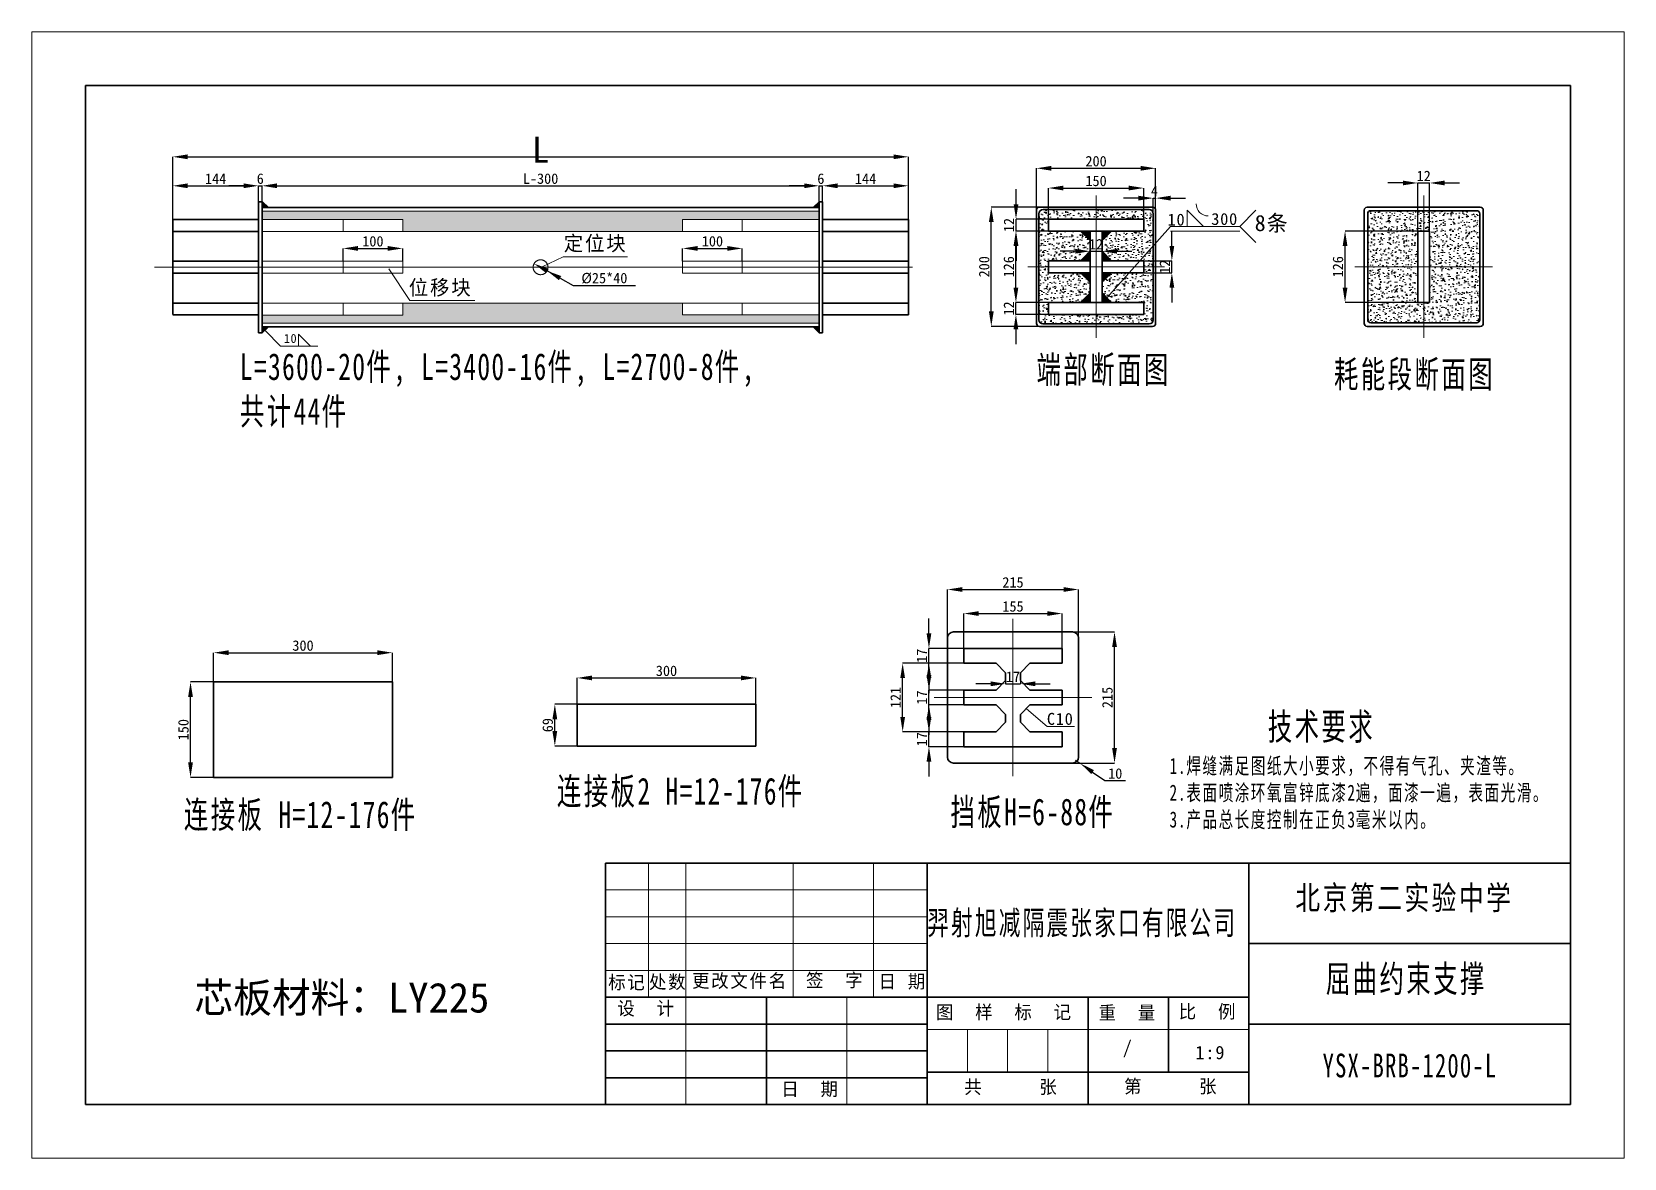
# Model space of a CAD drawing. Header units: metres. Extents: x -1336 to 1336, y -945 to 945.
import ezdxf

# ---------------------------------------------------------------- set-up
doc = ezdxf.new("R2010")
doc.units = ezdxf.units.M
doc.linetypes.add('点画线', pattern=[162, 108, 18, 18, 18, 0])
doc.linetypes.add('虚线', pattern=[18, 9, 9, 0])
for name, color, linetype, lineweight in [('中心线层', 1, '点画线', 18), ('剖面线层', 4, 'Continuous', 18), ('尺寸线层', 3, 'Continuous', 18), ('粗实线层', 7, 'Continuous', 35), ('细实线层', 7, 'Continuous', 18), ('虚线层', 6, '虚线', 18)]:
    doc.layers.add(name, color=color, linetype=linetype, lineweight=lineweight)
doc.dimstyles.new('CUSTOM_DIMSTYLE', dxfattribs={"dimscale": 5, "dimtxt": 3.5, "dimasz": 5, "dimexe": 1.25, "dimexo": 0, "dimtad": 1, "dimcen": 2.5, "dimclrd": 3, "dimadec": 3, "dimazin": 3, "dimtfac": 1, "dimtmove": 0, "dimatfit": 3})

msp = doc.modelspace()

# ---------------------------------------------------------------- texts
at = {"layer": '尺寸线层', "attachment_point": 1}
for s, insert, char_height in [('{\\W0.7;\\T1.1;       技术要求 \\P\\H0.6x;1.焊缝满足图纸大小要求，不得有气孔、夹渣等。\\P2.表面喷涂环氧富锌底漆2遍，面漆一遍，表面光滑。\\P3.产品总长度控制在正负3毫米以内。\\P\\H1.66667x;\\W1;\\T1; }', (573.285, -198.143), 45), ('芯板材料：LY225', (-1063.602, -650.684), 50)]:
    msp.add_mtext(s, dxfattribs=dict(at, insert=insert, char_height=char_height))

# ---------------------------------------------------------------- blocks, each defined once
blk = doc.blocks.new('图框')
at = {"layer": '粗实线层'}
for p, q in [((90, 1800), (90, 90)), ((2583, 1800), (90, 1800)), ((2583, 90), (2583, 1800)), ((90, 90), (2583, 90))]:
    blk.add_line(p, q, dxfattribs=at)
at = {"layer": '细实线层'}
for p, q in [((0, 1890), (0, 0)), ((2673, 1890), (0, 1890)), ((2673, 0), (2673, 1890)), ((0, 0), (2673, 0))]:
    blk.add_line(p, q, dxfattribs=at)
blk = doc.blocks.new('_CLOSEDFILLED')
at = {"color": 0, "linetype": 'BYBLOCK'}
blk.add_solid([(-1, 0.16), (0, 0), (-1, -0.16)], dxfattribs=at)
blk = doc.blocks.new('*D1')
for p, q in [((0, 85), (0, 185.325)), ((1235, 80), (1235, 185.325))]:
    blk.add_line(p, q)
at = {"color": 3}
blk.add_line((25, 185.325), (1210, 185.325), dxfattribs=at)
at = {"layer": 'Defpoints'}
for p in [(0, 185.325), (0, 85), (1235, 80)]:
    blk.add_point(p, dxfattribs=at)
at = {"layer": '尺寸线层', "color": 3, "xscale": 25, "yscale": 25, "rotation": 180}
blk.add_blockref('_CLOSEDFILLED', (0, 185.325), dxfattribs=at)
at = {"layer": '尺寸线层', "color": 3, "xscale": 25, "yscale": 25}
blk.add_blockref('_CLOSEDFILLED', (1235, 185.325), dxfattribs=at)
at = {"layer": '尺寸线层', "insert": (617.5, 197.2), "char_height": 17.5, "attachment_point": 5}
blk.add_mtext('{\\H2.5x;L}', dxfattribs=at)
blk = doc.blocks.new('*D2')
for p, q in [((150, 110), (150, 136.694)), ((1085, 100), (1085, 136.694))]:
    blk.add_line(p, q)
at = {"color": 3}
blk.add_line((175, 136.694), (1060, 136.694), dxfattribs=at)
at = {"layer": 'Defpoints'}
for p in [(150, 136.694), (150, 110), (1085, 100)]:
    blk.add_point(p, dxfattribs=at)
at = {"layer": '尺寸线层', "color": 3, "xscale": 25, "yscale": 25, "rotation": 180}
blk.add_blockref('_CLOSEDFILLED', (150, 136.694), dxfattribs=at)
at = {"layer": '尺寸线层', "color": 3, "xscale": 25, "yscale": 25}
blk.add_blockref('_CLOSEDFILLED', (1085, 136.694), dxfattribs=at)
at = {"layer": '尺寸线层', "insert": (617.5, 148.569), "char_height": 17.5, "attachment_point": 5}
blk.add_mtext('L-300', dxfattribs=at)
blk = doc.blocks.new('*D3')
for p, q in [((1091, 110), (1091, 136.694)), ((1235, 80), (1235, 136.694))]:
    blk.add_line(p, q)
at = {"color": 3}
blk.add_line((1116, 136.694), (1210, 136.694), dxfattribs=at)
at = {"layer": 'Defpoints'}
for p in [(1091, 136.694), (1091, 110), (1235, 80)]:
    blk.add_point(p, dxfattribs=at)
at = {"layer": '尺寸线层', "color": 3, "xscale": 25, "yscale": 25, "rotation": 180}
blk.add_blockref('_CLOSEDFILLED', (1091, 136.694), dxfattribs=at)
at = {"layer": '尺寸线层', "color": 3, "xscale": 25, "yscale": 25}
blk.add_blockref('_CLOSEDFILLED', (1235, 136.694), dxfattribs=at)
at = {"layer": '尺寸线层', "insert": (1163, 148.569), "char_height": 17.5, "attachment_point": 5}
blk.add_mtext('144', dxfattribs=at)
blk = doc.blocks.new('*D4')
for p, q in [((286, 10), (286, 31.597)), ((386, 10), (386, 31.597))]:
    blk.add_line(p, q)
at = {"color": 3}
blk.add_line((311, 31.597), (361, 31.597), dxfattribs=at)
at = {"layer": 'Defpoints'}
for p in [(286, 31.597), (286, 10), (386, 10)]:
    blk.add_point(p, dxfattribs=at)
at = {"layer": '尺寸线层', "color": 3, "xscale": 25, "yscale": 25, "rotation": 180}
blk.add_blockref('_CLOSEDFILLED', (286, 31.597), dxfattribs=at)
at = {"layer": '尺寸线层', "color": 3, "xscale": 25, "yscale": 25}
blk.add_blockref('_CLOSEDFILLED', (386, 31.597), dxfattribs=at)
at = {"layer": '尺寸线层', "insert": (336, 43.472), "char_height": 17.5, "attachment_point": 5}
blk.add_mtext('100', dxfattribs=at)
blk = doc.blocks.new('*D5')
for p, q in [((856, 10), (856, 31.597)), ((956, 10), (956, 31.597))]:
    blk.add_line(p, q)
at = {"color": 3}
blk.add_line((881, 31.597), (931, 31.597), dxfattribs=at)
at = {"layer": 'Defpoints'}
for p in [(856, 31.597), (856, 10), (956, 10)]:
    blk.add_point(p, dxfattribs=at)
at = {"layer": '尺寸线层', "color": 3, "xscale": 25, "yscale": 25, "rotation": 180}
blk.add_blockref('_CLOSEDFILLED', (856, 31.597), dxfattribs=at)
at = {"layer": '尺寸线层', "color": 3, "xscale": 25, "yscale": 25}
blk.add_blockref('_CLOSEDFILLED', (956, 31.597), dxfattribs=at)
at = {"layer": '尺寸线层', "insert": (906, 43.472), "char_height": 17.5, "attachment_point": 5}
blk.add_mtext('100', dxfattribs=at)
blk = doc.blocks.new('*D6')
at = {"color": 3}
for p, q in [((119, 136.694), (94, 136.694)), ((144, 136.694), (150, 136.694)), ((175, 136.694), (200, 136.694))]:
    blk.add_line(p, q, dxfattribs=at)
for p, q in [((144, 110), (144, 136.694)), ((150, 110.194), (150, 136.694))]:
    blk.add_line(p, q)
at = {"layer": 'Defpoints'}
for p in [(144, 136.694), (144, 110), (150, 110.194)]:
    blk.add_point(p, dxfattribs=at)
at = {"layer": '尺寸线层', "color": 3, "xscale": 25, "yscale": 25}
blk.add_blockref('_CLOSEDFILLED', (144, 136.694), dxfattribs=at)
at = {"layer": '尺寸线层', "color": 3, "xscale": 25, "yscale": 25, "rotation": 180}
blk.add_blockref('_CLOSEDFILLED', (150, 136.694), dxfattribs=at)
at = {"layer": '尺寸线层', "insert": (147, 148.569), "char_height": 17.5, "attachment_point": 5}
blk.add_mtext('6', dxfattribs=at)
blk = doc.blocks.new('*D7')
at = {"color": 3}
for p, q in [((1060, 136.694), (1035, 136.694)), ((1085, 136.694), (1091, 136.694)), ((1116, 136.694), (1141, 136.694))]:
    blk.add_line(p, q, dxfattribs=at)
for p, q in [((1085, 110), (1085, 136.694)), ((1091, 110), (1091, 136.694))]:
    blk.add_line(p, q)
at = {"layer": 'Defpoints'}
for p in [(1085, 136.694), (1085, 110), (1091, 110)]:
    blk.add_point(p, dxfattribs=at)
at = {"layer": '尺寸线层', "color": 3, "xscale": 25, "yscale": 25}
blk.add_blockref('_CLOSEDFILLED', (1085, 136.694), dxfattribs=at)
at = {"layer": '尺寸线层', "color": 3, "xscale": 25, "yscale": 25, "rotation": 180}
blk.add_blockref('_CLOSEDFILLED', (1091, 136.694), dxfattribs=at)
at = {"layer": '尺寸线层', "insert": (1088, 148.569), "char_height": 17.5, "attachment_point": 5}
blk.add_mtext('6', dxfattribs=at)
blk = doc.blocks.new('*D8')
for p, q in [((0, 80), (0, 136.694)), ((144, 85), (144, 136.694))]:
    blk.add_line(p, q)
at = {"color": 3}
blk.add_line((25, 136.694), (119, 136.694), dxfattribs=at)
at = {"layer": 'Defpoints'}
for p in [(0, 136.694), (144, 85), (0, 80)]:
    blk.add_point(p, dxfattribs=at)
at = {"layer": '尺寸线层', "color": 3, "xscale": 25, "yscale": 25, "rotation": 180}
blk.add_blockref('_CLOSEDFILLED', (0, 136.694), dxfattribs=at)
at = {"layer": '尺寸线层', "color": 3, "xscale": 25, "yscale": 25}
blk.add_blockref('_CLOSEDFILLED', (144, 136.694), dxfattribs=at)
at = {"layer": '尺寸线层', "insert": (72, 148.569), "char_height": 17.5, "attachment_point": 5}
blk.add_mtext('144', dxfattribs=at)
blk = doc.blocks.new('*X14')
at = {"layer": '尺寸线层', "color": 0, "linetype": 'Continuous', "lineweight": -2}
for p, q in [((0, 0), (26.021, -26.762)), ((26.021, -26.762), (88.502, -26.762))]:
    blk.add_line(p, q, dxfattribs=at)
at = {"layer": '尺寸线层', "color": 0, "linetype": 'Continuous'}
for p, q in [((56.086, -26.762), (56.086, -6.561)), ((76.286, -26.762), (56.086, -6.561)), ((56.086, -26.762), (83.086, -26.762))]:
    blk.add_line(p, q, dxfattribs=at)
at = {"layer": '尺寸线层', "color": 0, "insert": (31.502, -6.057), "char_height": 15, "attachment_point": 1}
blk.add_mtext('{\\T1.1;10}', dxfattribs=at)
blk = doc.blocks.new('*X15')
at = {"layer": '尺寸线层', "color": 0, "linetype": 'Continuous'}
blk.add_line((0, 0), (35.285, -52.806), dxfattribs=at)
at = {"layer": '尺寸线层', "color": 0}
for p, q in [((35.285, -52.806), (37.5, -52.806)), ((37.5, -52.806), (144.053, -52.806)), ((37.5, -52.806), (37.5, -52.806))]:
    blk.add_line(p, q, dxfattribs=at)
at = {"layer": '尺寸线层', "color": 0, "insert": (33.209, -18.669), "char_height": 25, "attachment_point": 1}
blk.add_mtext('{\\T1.1;位移块}', dxfattribs=at)
blk = doc.blocks.new('*X16')
at = {"layer": '尺寸线层', "color": 0, "linetype": 'Continuous'}
blk.add_line((0, 0), (35.285, 17.069), dxfattribs=at)
at = {"layer": '尺寸线层', "color": 0}
for p, q in [((35.285, 17.069), (37.5, 17.069)), ((37.5, 17.069), (143.349, 17.069)), ((37.5, 17.069), (37.5, 17.069))]:
    blk.add_line(p, q, dxfattribs=at)
at = {"layer": '尺寸线层', "color": 0, "insert": (36.379, 52.176), "char_height": 25, "attachment_point": 1}
blk.add_mtext('{\\T1.1;定位块}', dxfattribs=at)
blk = doc.blocks.new('*D10')
at = {"color": 3}
for p, q in [((71, 115.166), (46, 115.166)), ((96, 115.166), (100, 115.166)), ((125, 115.166), (150, 115.166))]:
    blk.add_line(p, q, dxfattribs=at)
for p, q in [((96, -61.806), (96, 115.166)), ((100, -61.806), (100, 115.166))]:
    blk.add_line(p, q)
at = {"layer": 'Defpoints'}
for p in [(96, 115.166), (96, -61.806), (100, -61.806)]:
    blk.add_point(p, dxfattribs=at)
at = {"layer": '尺寸线层', "color": 3, "xscale": 25, "yscale": 25}
blk.add_blockref('_CLOSEDFILLED', (96, 115.166), dxfattribs=at)
at = {"layer": '尺寸线层', "color": 3, "xscale": 25, "yscale": 25, "rotation": 180}
blk.add_blockref('_CLOSEDFILLED', (100, 115.166), dxfattribs=at)
at = {"layer": '尺寸线层', "insert": (98, 127.041), "char_height": 17.5, "attachment_point": 5}
blk.add_mtext('4', dxfattribs=at)
blk = doc.blocks.new('*D11')
for p, q in [((-80, 80), (-80, 132.115)), ((80, 80), (80, 132.115))]:
    blk.add_line(p, q)
at = {"color": 3}
blk.add_line((-55, 132.115), (55, 132.115), dxfattribs=at)
at = {"layer": 'Defpoints'}
for p in [(-80, 132.115), (-80, 80), (80, 80)]:
    blk.add_point(p, dxfattribs=at)
at = {"layer": '尺寸线层', "color": 3, "xscale": 25, "yscale": 25, "rotation": 180}
blk.add_blockref('_CLOSEDFILLED', (-80, 132.115), dxfattribs=at)
at = {"layer": '尺寸线层', "color": 3, "xscale": 25, "yscale": 25}
blk.add_blockref('_CLOSEDFILLED', (80, 132.115), dxfattribs=at)
at = {"layer": '尺寸线层', "insert": (0, 143.99), "char_height": 17.5, "attachment_point": 5}
blk.add_mtext('150', dxfattribs=at)
blk = doc.blocks.new('*D12')
at = {"color": 3}
for p, q in [((-134.372, 105), (-134.372, 130)), ((-134.372, 60), (-134.372, 80)), ((-134.372, 35), (-134.372, 10))]:
    blk.add_line(p, q, dxfattribs=at)
for p, q in [((-80, 80), (-134.372, 80)), ((-80, 60), (-134.372, 60))]:
    blk.add_line(p, q)
at = {"layer": 'Defpoints'}
for p in [(-134.372, 60), (-80, 80), (-80, 60)]:
    blk.add_point(p, dxfattribs=at)
at = {"layer": '尺寸线层', "color": 3, "xscale": 25, "yscale": 25}
for p, rotation in [((-134.372, 80), 270), ((-134.372, 60), 90)]:
    blk.add_blockref('_CLOSEDFILLED', p, dxfattribs=dict(at, rotation=rotation))
at = {"layer": '尺寸线层', "insert": (-146.247, 70), "char_height": 17.5, "attachment_point": 5, "rotation": 90}
blk.add_mtext('12', dxfattribs=at)
blk = doc.blocks.new('*D13')
for p, q in [((-80, 60), (-134.544, 60)), ((-80, -60), (-134.544, -60))]:
    blk.add_line(p, q)
at = {"color": 3}
blk.add_line((-134.544, -35), (-134.544, 35), dxfattribs=at)
at = {"layer": 'Defpoints'}
for p in [(-80, 60), (-134.544, -60), (-80, -60)]:
    blk.add_point(p, dxfattribs=at)
at = {"layer": '尺寸线层', "color": 3, "xscale": 25, "yscale": 25}
for p, rotation in [((-134.544, 60), 90), ((-134.544, -60), 270)]:
    blk.add_blockref('_CLOSEDFILLED', p, dxfattribs=dict(at, rotation=rotation))
at = {"layer": '尺寸线层', "insert": (-146.419, 0), "char_height": 17.5, "attachment_point": 5, "rotation": 90}
blk.add_mtext('126', dxfattribs=at)
blk = doc.blocks.new('*D14')
at = {"color": 3}
for p, q in [((-134.572, -35), (-134.572, -10)), ((-134.572, -80), (-134.572, -60)), ((-134.572, -105), (-134.572, -130))]:
    blk.add_line(p, q, dxfattribs=at)
for p, q in [((-80, -60), (-134.572, -60)), ((-80, -80), (-134.572, -80))]:
    blk.add_line(p, q)
at = {"layer": 'Defpoints'}
for p in [(-134.572, -80), (-80, -60), (-80, -80)]:
    blk.add_point(p, dxfattribs=at)
at = {"layer": '尺寸线层', "color": 3, "xscale": 25, "yscale": 25}
for p, rotation in [((-134.572, -60), 270), ((-134.572, -80), 90)]:
    blk.add_blockref('_CLOSEDFILLED', p, dxfattribs=dict(at, rotation=rotation))
at = {"layer": '尺寸线层', "insert": (-146.447, -70), "char_height": 17.5, "attachment_point": 5, "rotation": 90}
blk.add_mtext('12', dxfattribs=at)
blk = doc.blocks.new('*D15')
at = {"color": 3}
for p, q in [((127.248, 35), (127.248, 60)), ((127.248, -10), (127.248, 10)), ((127.248, -35), (127.248, -60))]:
    blk.add_line(p, q, dxfattribs=at)
for p, q in [((80, 10), (127.248, 10)), ((80, -10), (127.248, -10))]:
    blk.add_line(p, q)
at = {"layer": 'Defpoints'}
for p in [(80, 10), (80, -10), (127.248, -10)]:
    blk.add_point(p, dxfattribs=at)
at = {"layer": '尺寸线层', "color": 3, "xscale": 25, "yscale": 25}
for p, rotation in [((127.248, 10), 270), ((127.248, -10), 90)]:
    blk.add_blockref('_CLOSEDFILLED', p, dxfattribs=dict(at, rotation=rotation))
at = {"layer": '尺寸线层', "insert": (115.373, 0), "char_height": 17.5, "attachment_point": 5, "rotation": 90}
blk.add_mtext('12', dxfattribs=at)
blk = doc.blocks.new('*D16')
for p, q in [((-95, 100), (-175.882, 100)), ((-95, -100), (-175.882, -100))]:
    blk.add_line(p, q)
at = {"color": 3}
blk.add_line((-175.882, -75), (-175.882, 75), dxfattribs=at)
at = {"layer": 'Defpoints'}
for p in [(-95, 100), (-175.882, -100), (-95, -100)]:
    blk.add_point(p, dxfattribs=at)
at = {"layer": '尺寸线层', "color": 3, "xscale": 25, "yscale": 25}
for p, rotation in [((-175.882, 100), 90), ((-175.882, -100), 270)]:
    blk.add_blockref('_CLOSEDFILLED', p, dxfattribs=dict(at, rotation=rotation))
at = {"layer": '尺寸线层', "insert": (-187.757, 0), "char_height": 17.5, "attachment_point": 5, "rotation": 90}
blk.add_mtext('200', dxfattribs=at)
blk = doc.blocks.new('*D17')
for p, q in [((-100, 95), (-100, 165.26)), ((100, 95), (100, 165.26))]:
    blk.add_line(p, q)
at = {"color": 3}
blk.add_line((-75, 165.26), (75, 165.26), dxfattribs=at)
at = {"layer": 'Defpoints'}
for p in [(-100, 165.26), (-100, 95), (100, 95)]:
    blk.add_point(p, dxfattribs=at)
at = {"layer": '尺寸线层', "color": 3, "xscale": 25, "yscale": 25, "rotation": 180}
blk.add_blockref('_CLOSEDFILLED', (-100, 165.26), dxfattribs=at)
at = {"layer": '尺寸线层', "color": 3, "xscale": 25, "yscale": 25}
blk.add_blockref('_CLOSEDFILLED', (100, 165.26), dxfattribs=at)
at = {"layer": '尺寸线层', "insert": (0, 177.135), "char_height": 17.5, "attachment_point": 5}
blk.add_mtext('200', dxfattribs=at)
blk = doc.blocks.new('*D18')
for p, q in [((-10, 34.061), (-10, 26.033)), ((10, 33.717), (10, 26.033))]:
    blk.add_line(p, q)
at = {"color": 3}
for p, q in [((-35, 26.033), (-60, 26.033)), ((-10, 26.033), (10, 26.033)), ((35, 26.033), (60, 26.033))]:
    blk.add_line(p, q, dxfattribs=at)
at = {"layer": 'Defpoints'}
for p in [(-10, 34.061), (10, 33.717), (-10, 26.033)]:
    blk.add_point(p, dxfattribs=at)
at = {"layer": '尺寸线层', "color": 3, "xscale": 25, "yscale": 25}
for p, rotation in [((-10, 26.033), 360), ((10, 26.033), 540)]:
    blk.add_blockref('_CLOSEDFILLED', p, dxfattribs=dict(at, rotation=rotation))
at = {"layer": '尺寸线层', "insert": (0, 37.908), "char_height": 17.5, "attachment_point": 5}
blk.add_mtext('12', dxfattribs=at)
blk = doc.blocks.new('*X27')
at = {"layer": '尺寸线层', "color": 0, "linetype": 'Continuous'}
for p, q in [((135.122, 119.778), (135.122, 146.778)), ((162.122, 119.778), (135.122, 146.778)), ((223.465, 119.778), (250.465, 146.778)), ((135.122, 119.778), (162.122, 119.778)), ((223.465, 119.778), (250.465, 92.778))]:
    blk.add_line(p, q, dxfattribs=at)
at = {"layer": '尺寸线层', "color": 0, "linetype": 'Continuous', "lineweight": -2}
for p, q in [((0, 0), (106.772, 119.778)), ((106.772, 119.778), (223.465, 119.778))]:
    blk.add_line(p, q, dxfattribs=at)
at = {"layer": '尺寸线层', "color": 0, "linetype": '虚线'}
blk.add_line((106.772, 111.678), (223.465, 111.678), dxfattribs=at)
at = {"layer": '尺寸线层', "color": 0, "linetype": 'Continuous'}
blk.add_arc((170.222, 157.578), 20.25, 180, 270, dxfattribs=at)
at = {"layer": '尺寸线层', "color": 0, "attachment_point": 1}
for s, insert, char_height in [('{\\T1.1;300}', (175.399, 142.176), 20), ('{\\T1.1;8条}', (248.327, 138.869), 27)]:
    blk.add_mtext(s, dxfattribs=dict(at, insert=insert, char_height=char_height))
blk = doc.blocks.new('*D19')
at = {"color": 3}
for p, q in [((-35, 140.611), (-60, 140.611)), ((-10, 140.611), (10, 140.611)), ((35, 140.611), (60, 140.611))]:
    blk.add_line(p, q, dxfattribs=at)
for p, q in [((-10, 60), (-10, 140.611)), ((10, 60), (10, 140.611))]:
    blk.add_line(p, q)
at = {"layer": 'Defpoints'}
for p in [(-10, 140.611), (-10, 60), (10, 60)]:
    blk.add_point(p, dxfattribs=at)
at = {"layer": '尺寸线层', "color": 3, "xscale": 25, "yscale": 25}
blk.add_blockref('_CLOSEDFILLED', (-10, 140.611), dxfattribs=at)
at = {"layer": '尺寸线层', "color": 3, "xscale": 25, "yscale": 25, "rotation": 180}
blk.add_blockref('_CLOSEDFILLED', (10, 140.611), dxfattribs=at)
at = {"layer": '尺寸线层', "insert": (0, 152.486), "char_height": 17.5, "attachment_point": 5}
blk.add_mtext('12', dxfattribs=at)
blk = doc.blocks.new('*D20')
for p, q in [((-10, 60), (-132.028, 60)), ((-10, -60), (-132.028, -60))]:
    blk.add_line(p, q)
at = {"color": 3}
blk.add_line((-132.028, -35), (-132.028, 35), dxfattribs=at)
at = {"layer": 'Defpoints'}
for p in [(-10, 60), (-132.028, -60), (-10, -60)]:
    blk.add_point(p, dxfattribs=at)
at = {"layer": '尺寸线层', "color": 3, "xscale": 25, "yscale": 25}
for p, rotation in [((-132.028, 60), 90), ((-132.028, -60), 270)]:
    blk.add_blockref('_CLOSEDFILLED', p, dxfattribs=dict(at, rotation=rotation))
at = {"layer": '尺寸线层', "insert": (-143.903, 0), "char_height": 17.5, "attachment_point": 5, "rotation": 90}
blk.add_mtext('126', dxfattribs=at)
blk = doc.blocks.new('*D21')
for p, q in [((0, 70), (0, 114.214)), ((300, 70), (300, 114.214))]:
    blk.add_line(p, q)
at = {"color": 3}
blk.add_line((25, 114.214), (275, 114.214), dxfattribs=at)
at = {"layer": 'Defpoints'}
for p in [(0, 114.214), (0, 70), (300, 70)]:
    blk.add_point(p, dxfattribs=at)
at = {"layer": '尺寸线层', "color": 3, "xscale": 25, "yscale": 25, "rotation": 180}
blk.add_blockref('_CLOSEDFILLED', (0, 114.214), dxfattribs=at)
at = {"layer": '尺寸线层', "color": 3, "xscale": 25, "yscale": 25}
blk.add_blockref('_CLOSEDFILLED', (300, 114.214), dxfattribs=at)
at = {"layer": '尺寸线层', "insert": (150, 126.089), "char_height": 17.5, "attachment_point": 5}
blk.add_mtext('300', dxfattribs=at)
blk = doc.blocks.new('*D22')
for p, q in [((0, 70), (-37.439, 70)), ((0, 0), (-37.439, 0))]:
    blk.add_line(p, q)
at = {"color": 3}
blk.add_line((-37.439, 25), (-37.439, 45), dxfattribs=at)
at = {"layer": 'Defpoints'}
for p in [(0, 70), (-37.439, 0), (0, 0)]:
    blk.add_point(p, dxfattribs=at)
at = {"layer": '尺寸线层', "color": 3, "xscale": 25, "yscale": 25}
for p, rotation in [((-37.439, 70), 90), ((-37.439, 0), 270)]:
    blk.add_blockref('_CLOSEDFILLED', p, dxfattribs=dict(at, rotation=rotation))
at = {"layer": '尺寸线层', "insert": (-49.314, 35), "char_height": 17.5, "attachment_point": 5, "rotation": 90}
blk.add_mtext('69', dxfattribs=at)
blk = doc.blocks.new('*D23')
for p, q in [((100, 110), (170.427, 110)), ((100, -110), (170.427, -110))]:
    blk.add_line(p, q)
at = {"color": 3}
blk.add_line((170.427, -85), (170.427, 85), dxfattribs=at)
at = {"layer": 'Defpoints'}
for p in [(100, 110), (100, -110), (170.427, -110)]:
    blk.add_point(p, dxfattribs=at)
at = {"layer": '尺寸线层', "color": 3, "xscale": 25, "yscale": 25}
for p, rotation in [((170.427, 110), 90), ((170.427, -110), 270)]:
    blk.add_blockref('_CLOSEDFILLED', p, dxfattribs=dict(at, rotation=rotation))
at = {"layer": '尺寸线层', "insert": (158.552, 0), "char_height": 17.5, "attachment_point": 5, "rotation": 90}
blk.add_mtext('215', dxfattribs=at)
blk = doc.blocks.new('*D25')
for p, q in [((-110, 100), (-110, 181.239)), ((110, 100), (110, 181.239))]:
    blk.add_line(p, q)
at = {"color": 3}
blk.add_line((-85, 181.239), (85, 181.239), dxfattribs=at)
at = {"layer": 'Defpoints'}
for p in [(-110, 181.239), (-110, 100), (110, 100)]:
    blk.add_point(p, dxfattribs=at)
at = {"layer": '尺寸线层', "color": 3, "xscale": 25, "yscale": 25, "rotation": 180}
blk.add_blockref('_CLOSEDFILLED', (-110, 181.239), dxfattribs=at)
at = {"layer": '尺寸线层', "color": 3, "xscale": 25, "yscale": 25}
blk.add_blockref('_CLOSEDFILLED', (110, 181.239), dxfattribs=at)
at = {"layer": '尺寸线层', "insert": (0, 193.114), "char_height": 17.5, "attachment_point": 5}
blk.add_mtext('215', dxfattribs=at)
blk = doc.blocks.new('*D26')
for p, q in [((-82.5, 82.5), (-82.5, 140.91)), ((82.5, 82.5), (82.5, 140.91))]:
    blk.add_line(p, q)
at = {"color": 3}
blk.add_line((-57.5, 140.91), (57.5, 140.91), dxfattribs=at)
at = {"layer": 'Defpoints'}
for p in [(-82.5, 140.91), (-82.5, 82.5), (82.5, 82.5)]:
    blk.add_point(p, dxfattribs=at)
at = {"layer": '尺寸线层', "color": 3, "xscale": 25, "yscale": 25, "rotation": 180}
blk.add_blockref('_CLOSEDFILLED', (-82.5, 140.91), dxfattribs=at)
at = {"layer": '尺寸线层', "color": 3, "xscale": 25, "yscale": 25}
blk.add_blockref('_CLOSEDFILLED', (82.5, 140.91), dxfattribs=at)
at = {"layer": '尺寸线层', "insert": (0, 152.785), "char_height": 17.5, "attachment_point": 5}
blk.add_mtext('155', dxfattribs=at)
blk = doc.blocks.new('*D27')
at = {"color": 3}
for p, q in [((-141.086, 107.5), (-141.086, 132.5)), ((-141.086, 57.5), (-141.086, 82.5)), ((-141.086, 32.5), (-141.086, 7.5))]:
    blk.add_line(p, q, dxfattribs=at)
for p, q in [((-82.5, 82.5), (-141.086, 82.5)), ((-82.5, 57.5), (-141.086, 57.5))]:
    blk.add_line(p, q)
at = {"layer": 'Defpoints'}
for p in [(-82.5, 82.5), (-141.086, 57.5), (-82.5, 57.5)]:
    blk.add_point(p, dxfattribs=at)
at = {"layer": '尺寸线层', "color": 3, "xscale": 25, "yscale": 25}
for p, rotation in [((-141.086, 82.5), 270), ((-141.086, 57.5), 90)]:
    blk.add_blockref('_CLOSEDFILLED', p, dxfattribs=dict(at, rotation=rotation))
at = {"layer": '尺寸线层', "insert": (-152.961, 70), "char_height": 17.5, "attachment_point": 5, "rotation": 90}
blk.add_mtext('17', dxfattribs=at)
blk = doc.blocks.new('*D28')
at = {"color": 3}
for p, q in [((-141.086, -32.5), (-141.086, -7.5)), ((-141.086, -82.5), (-141.086, -57.5)), ((-141.086, -107.5), (-141.086, -132.5))]:
    blk.add_line(p, q, dxfattribs=at)
for p, q in [((-82.5, -57.5), (-141.086, -57.5)), ((-82.5, -82.5), (-141.086, -82.5))]:
    blk.add_line(p, q)
at = {"layer": 'Defpoints'}
for p in [(-82.5, -57.5), (-141.086, -82.5), (-82.5, -82.5)]:
    blk.add_point(p, dxfattribs=at)
at = {"layer": '尺寸线层', "color": 3, "xscale": 25, "yscale": 25}
for p, rotation in [((-141.086, -57.5), 270), ((-141.086, -82.5), 90)]:
    blk.add_blockref('_CLOSEDFILLED', p, dxfattribs=dict(at, rotation=rotation))
at = {"layer": '尺寸线层', "insert": (-152.961, -70), "char_height": 17.5, "attachment_point": 5, "rotation": 90}
blk.add_mtext('17', dxfattribs=at)
blk = doc.blocks.new('*D29')
for p, q in [((-12.5, 35), (-12.5, 23.007)), ((12.5, 34.398), (12.5, 23.007))]:
    blk.add_line(p, q)
at = {"color": 3}
for p, q in [((-37.5, 23.007), (-62.5, 23.007)), ((-12.5, 23.007), (12.5, 23.007)), ((37.5, 23.007), (62.5, 23.007))]:
    blk.add_line(p, q, dxfattribs=at)
at = {"layer": 'Defpoints'}
for p in [(-12.5, 35), (12.5, 34.398), (-12.5, 23.007)]:
    blk.add_point(p, dxfattribs=at)
at = {"layer": '尺寸线层', "color": 3, "xscale": 25, "yscale": 25}
blk.add_blockref('_CLOSEDFILLED', (-12.5, 23.007), dxfattribs=at)
at = {"layer": '尺寸线层', "color": 3, "xscale": 25, "yscale": 25, "rotation": 180}
blk.add_blockref('_CLOSEDFILLED', (12.5, 23.007), dxfattribs=at)
at = {"layer": '尺寸线层', "insert": (0, 34.882), "char_height": 17.5, "attachment_point": 5}
blk.add_mtext('17', dxfattribs=at)
blk = doc.blocks.new('*D30')
at = {"color": 3}
for p, q in [((-141.086, 37.5), (-141.086, 62.5)), ((-141.086, -12.5), (-141.086, 12.5)), ((-141.086, -37.5), (-141.086, -62.5))]:
    blk.add_line(p, q, dxfattribs=at)
for p, q in [((-82.586, 12.5), (-141.086, 12.5)), ((-82.586, -12.5), (-141.086, -12.5))]:
    blk.add_line(p, q)
at = {"layer": 'Defpoints'}
for p in [(-82.586, 12.5), (-141.086, -12.5), (-82.586, -12.5)]:
    blk.add_point(p, dxfattribs=at)
at = {"layer": '尺寸线层', "color": 3, "xscale": 25, "yscale": 25}
for p, rotation in [((-141.086, 12.5), 270), ((-141.086, -12.5), 90)]:
    blk.add_blockref('_CLOSEDFILLED', p, dxfattribs=dict(at, rotation=rotation))
at = {"layer": '尺寸线层', "insert": (-152.961, 0), "char_height": 17.5, "attachment_point": 5, "rotation": 90}
blk.add_mtext('17', dxfattribs=at)
blk = doc.blocks.new('*D31')
for p, q in [((-82.5, 57.5), (-185.223, 57.5)), ((-82.5, -57.5), (-185.223, -57.5))]:
    blk.add_line(p, q)
at = {"color": 3}
blk.add_line((-185.223, -32.5), (-185.223, 32.5), dxfattribs=at)
at = {"layer": 'Defpoints'}
for p in [(-82.5, 57.5), (-185.223, -57.5), (-82.5, -57.5)]:
    blk.add_point(p, dxfattribs=at)
at = {"layer": '尺寸线层', "color": 3, "xscale": 25, "yscale": 25}
for p, rotation in [((-185.223, 57.5), 90), ((-185.223, -57.5), 270)]:
    blk.add_blockref('_CLOSEDFILLED', p, dxfattribs=dict(at, rotation=rotation))
at = {"layer": '尺寸线层', "insert": (-197.098, 0), "char_height": 17.5, "attachment_point": 5, "rotation": 90}
blk.add_mtext('121', dxfattribs=at)
blk = doc.blocks.new('标题')
at = {"layer": '粗实线层'}
for p, q in [((-1620, 405), (-1620, 0)), ((0, 405), (-1620, 405)), ((-1080, 405), (-1080, 0)), ((-540, 405), (-540, 0)), ((0, 0), (0, 405)), ((0, 270), (-540, 270)), ((-1620, 180), (-540, 180)), ((-1350, 180), (-1350, 0)), ((-810, 180), (-810, 0)), ((-675, 180), (-675, 54)), ((-1620, 135), (-1080, 135)), ((0, 135), (-540, 135)), ((-1620, 90), (-1080, 90)), ((-1080, 54), (-540, 54)), ((-1620, 45), (-1080, 45)), ((-1620, 0), (0, 0))]:
    blk.add_line(p, q, dxfattribs=at)
at = {"layer": '细实线层'}
for p, q in [((-1548, 405), (-1548, 180)), ((-1485, 405), (-1485, 0)), ((-1305, 405), (-1305, 180)), ((-1170, 405), (-1170, 180)), ((-1620, 360), (-1080, 360)), ((-1620, 315), (-1080, 315)), ((-1620, 270), (-1080, 270)), ((-1620, 225), (-1080, 225)), ((-1215, 180), (-1215, 0)), ((-1080, 126), (-540, 126)), ((-1012.5, 126), (-1012.5, 54)), ((-945, 126), (-945, 54)), ((-877.5, 126), (-877.5, 54))]:
    blk.add_line(p, q, dxfattribs=at)
at = {"layer": '尺寸线层', "attachment_point": 1}
for s, insert, char_height in [('\\W0.80;\\T1.1;北京第二实验中学', (-462, 367.002), 40), ('{\\W0.7;\\T1.1;羿射旭减隔震张家口有限公司}', (-1080, 325), 40), ('{\\T1.1;标记}', (-1615.492, 216.278), 22.5), ('{\\T1.1;处数}', (-1547.008, 216.934), 22.5), ('{\\T1.1;更改文件名}', (-1474.714, 218.902), 22.5), ('{\\T1.1;签  字}', (-1283.426, 219.886), 22.5), ('{\\T1.1;日 期}', (-1161.522, 217.809), 22.5), ('{\\W0.7;\\T1.1;屈曲约束支撑}', (-410.828, 233.5), 45), ('{\\T1.1;设  计}', (-1600.066, 172.59), 22.5), ('{\\T1.1;图  样  标  记}', (-1065.309, 166.286), 22.5), ('{\\T1.1;重  量}', (-792.198, 165.302), 22.5), ('{\\T1.1;比  例}', (-657.69, 167.27), 22.5), ('{\\T1.1;/}', (-751.606, 107.159), 22.5), ('{\\T1.1;1:9}', (-629.877, 98.475), 22.5), ('\\W0.7;\\T1.1;YSX-BRB-1200-L', (-416.267, 85.424), 40), ('{\\T1.1;日  期}', (-1324.817, 37.262), 22.5), ('{\\T1.1;共}', (-1017.841, 40.778), 22.5), ('{\\T1.1;张}', (-891.841, 40.778), 22.5), ('{\\T1.1;第}', (-749.481, 41.762), 22.5), ('{\\T1.1;张}', (-623.481, 41.762), 22.5)]:
    blk.add_mtext(s, dxfattribs=dict(at, insert=insert, char_height=char_height))
blk = doc.blocks.new('*D32')
for p, q in [((0, 160), (0, 209.145)), ((300, 160), (300, 209.145))]:
    blk.add_line(p, q)
at = {"color": 3}
blk.add_line((25, 209.145), (275, 209.145), dxfattribs=at)
at = {"layer": 'Defpoints'}
for p in [(0, 209.145), (0, 160), (300, 160)]:
    blk.add_point(p, dxfattribs=at)
at = {"layer": '尺寸线层', "color": 3, "xscale": 25, "yscale": 25, "rotation": 180}
blk.add_blockref('_CLOSEDFILLED', (0, 209.145), dxfattribs=at)
at = {"layer": '尺寸线层', "color": 3, "xscale": 25, "yscale": 25}
blk.add_blockref('_CLOSEDFILLED', (300, 209.145), dxfattribs=at)
at = {"layer": '尺寸线层', "insert": (150, 221.02), "char_height": 17.5, "attachment_point": 5}
blk.add_mtext('300', dxfattribs=at)
blk = doc.blocks.new('*D33')
for p, q in [((0, 160), (-38.863, 160)), ((0, 0), (-38.863, 0))]:
    blk.add_line(p, q)
at = {"color": 3}
blk.add_line((-38.863, 25), (-38.863, 135), dxfattribs=at)
at = {"layer": 'Defpoints'}
for p in [(0, 160), (-38.863, 0), (0, 0)]:
    blk.add_point(p, dxfattribs=at)
at = {"layer": '尺寸线层', "color": 3, "xscale": 25, "yscale": 25}
for p, rotation in [((-38.863, 160), 90), ((-38.863, 0), 270)]:
    blk.add_blockref('_CLOSEDFILLED', p, dxfattribs=dict(at, rotation=rotation))
at = {"layer": '尺寸线层', "insert": (-50.738, 80), "char_height": 17.5, "attachment_point": 5, "rotation": 90}
blk.add_mtext('150', dxfattribs=at)
blk = doc.blocks.new('主视图')
h = blk.add_hatch()
h.set_pattern_fill('SOLID', color=256)
h.paths.add_polyline_path([(150, 100), (150, 110), (150, 110), (150, 110.194), (150, 110.194), (160.5, 100), (160.5, 100), (150, 100)])
h = blk.add_hatch()
h.set_pattern_fill('SOLID', color=256)
h.paths.add_polyline_path([(1075, 100), (1085, 110), (1085, 110), (1085, 100), (1085, 100), (1075, 100)])
h = blk.add_hatch()
h.set_pattern_fill('SOLID', color=256)
h.paths.add_polyline_path([(150, -110), (150, -100), (150, -100), (160.5, -100), (160.5, -100), (150, -110.194), (150, -110.194), (150, -110)])
h = blk.add_hatch()
h.set_pattern_fill('SOLID', color=256)
h.paths.add_polyline_path([(1085, -110), (1075, -100), (1075, -100), (1085, -100), (1085, -100), (1085, -110)])
at = {"layer": '剖面线层'}
h = blk.add_hatch(dxfattribs=at)
h.set_pattern_fill('AR-CONC', color=256, scale=0.1)
h.paths.add_polyline_path([(386, 60), (386, 80), (386, 80), (286, 80), (286, 80), (150, 80), (150, 80), (150, 94), (150, 94), (1085.01, 94), (1085.01, 94), (1085.01, 80), (1085.01, 80), (956, 80), (956, 80), (856, 80), (856, 80), (856, 60), (856, 60), (386, 60)])
h = blk.add_hatch(dxfattribs=at)
h.set_pattern_fill('AR-CONC', color=256, scale=0.1)
h.paths.add_polyline_path([(386, -80.5), (386, -60), (386, -60), (856, -60), (856, -60), (856, -80), (856, -80), (956, -80), (956, -80), (1085.01, -80), (1085.01, -80), (1085.01, -94), (1085.01, -94), (150, -94), (150, -94), (150, -80.5), (150, -80.5), (286, -80.5), (286, -80.5), (386, -80.5)])
at = {"layer": '中心线层'}
blk.add_line((-30.5, 0), (1242, 0), dxfattribs=at)
at = {"layer": '粗实线层'}
for p, q in [((150, 110), (144, 110)), ((144, 110), (144, -110)), ((150, 100), (150, 110.194)), ((150, 110.194), (160.5, 100)), ((1085, 110), (1075, 100)), ((1085, 100), (1085, 110)), ((1085, 110), (1091, 110)), ((1091, 110), (1091, -110)), ((0, 80), (0, -79.5)), ((144, 80), (0, 80)), ((144, 60), (0, 60)), ((1235, 80), (1091, 80)), ((1091, 60), (1235, 60)), ((1235, -80), (1235, 80)), ((0, 10), (144, 10)), ((1235, 10), (1091, 10)), ((0, -10), (144, -10)), ((1235, -10), (1091, -10)), ((144, -60), (0, -60)), ((144, -80), (0, -80)), ((1091, -60), (1235, -60)), ((1091, -80), (1235, -80)), ((150, -100), (150, -110.194)), ((150, -110.194), (160.5, -100)), ((1085, -110), (1075, -100)), ((1085, -100), (1085, -110)), ((150, -110), (144, -110)), ((1085, -110), (1091, -110))]:
    blk.add_line(p, q, dxfattribs=at)
blk.add_lwpolyline([(1085.01, 100), (1085.01, -100), (150, -100), (150, 100)], close=True, dxfattribs=at)
at = {"layer": '虚线层', "linetype": '虚线'}
for p, q in [((150, 94), (1085.01, 94)), ((286, 80), (150, 80)), ((1085.01, 60), (150, 60)), ((286, 80), (286, 60)), ((286, 80), (386, 80)), ((386, 80), (386, 60)), ((856, 80), (856, 60)), ((956, 80), (856, 80)), ((956, 80), (956, 60)), ((1085.01, 80), (956, 80)), ((150, 10), (286, 10)), ((286, 10), (386, 10)), ((286, 10), (286, -10)), ((386, 10), (386, -10)), ((956, 10), (856, 10)), ((856, 10), (856, -10)), ((1085.01, 10), (956, 10)), ((956, 10), (956, -10)), ((150, -10), (286, -10)), ((286, -10), (386, -10)), ((956, -10), (856, -10)), ((1085.01, -10), (956, -10)), ((150, -60), (1085.01, -60)), ((286, -60), (286, -80.5)), ((386, -60), (386, -80.5)), ((856, -60), (856, -80)), ((956, -80), (856, -80)), ((956, -60), (956, -80)), ((1085.01, -80), (956, -80)), ((286, -80.5), (150, -80.5)), ((1085.01, -94), (150, -94)), ((286, -80.5), (386, -80.5))]:
    blk.add_line(p, q, dxfattribs=at)
blk.add_circle((617.505, 0), 12.5, dxfattribs=at)
at = {"layer": '尺寸线层', "insert": (112.781, -144.207), "char_height": 45, "attachment_point": 1}
blk.add_mtext('\\W0.7;\\T1.1;L=3600-20件, L=3400-16件, L=2700-8件,\\P共计44件', dxfattribs=at)
at = {"layer": '尺寸线层'}
for base, p1, p2, text, picture, middle in [((0, 185.325), (0, 85), (1235, 80), '{\\H2.5x;L}', '*D1', (617.5, 197.2)), ((150, 136.694), (150, 110), (1085, 100), 'L-300', '*D2', (617.5, 148.569))]:
    dim = blk.add_linear_dim(base=base, p1=p1, p2=p2, text=text, dimstyle='CUSTOM_DIMSTYLE', dxfattribs=at)
    dim.commit()
    dim.dimension.update_dxf_attribs({"geometry": picture, "text_midpoint": middle})
for base, p1, p2, picture, middle in [((0, 136.694), (0, 80), (144, 85), '*D8', (72, 148.569)), ((144, 136.694), (144, 110), (150, 110.194), '*D6', (147, 148.569)), ((1085, 136.694), (1085, 110), (1091, 110), '*D7', (1088, 148.569)), ((1091, 136.694), (1091, 110), (1235, 80), '*D3', (1163, 148.569)), ((286, 31.597), (286, 10), (386, 10), '*D4', (336, 43.472)), ((856, 31.597), (856, 10), (956, 10), '*D5', (906, 43.472))]:
    dim = blk.add_linear_dim(base=base, p1=p1, p2=p2, dimstyle='CUSTOM_DIMSTYLE', dxfattribs=at)
    dim.commit()
    dim.dimension.update_dxf_attribs({"geometry": picture, "text_midpoint": middle})
blk.add_diameter_dim_2p(p1=(606.583, 6.079), p2=(628.427, -6.079), text='<>*40', dimstyle='CUSTOM_DIMSTYLE', override={"dimtoh": 1, "dimtix": 0}, dxfattribs=at).render()
blk = doc.blocks.new('端面')
h = blk.add_hatch()
h.set_pattern_fill('SOLID', color=256)
h.paths.add_polyline_path([(-10, 44), (-26, 60), (-26, 60), (-10, 60), (-10, 60), (-10, 44)])
h = blk.add_hatch()
h.set_pattern_fill('SOLID', color=256)
h.paths.add_polyline_path([(10, 44), (10, 60), (10, 60), (26, 60), (26, 60), (10, 44)])
h = blk.add_hatch()
h.set_pattern_fill('SOLID', color=256)
h.paths.add_polyline_path([(-26, 10), (-10, 26), (-10, 26), (-10, 10), (-10, 10), (-26, 10)])
h = blk.add_hatch()
h.set_pattern_fill('SOLID', color=256)
h.paths.add_polyline_path([(10, 10), (10, 26), (10, 26), (26, 10), (26, 10), (10, 10)])
h = blk.add_hatch()
h.set_pattern_fill('SOLID', color=256)
h.paths.add_polyline_path([(-10, -26), (-26, -10), (-26, -10), (-10, -10), (-10, -10), (-10, -26)])
h = blk.add_hatch()
h.set_pattern_fill('SOLID', color=256)
h.paths.add_polyline_path([(10, -26), (10, -10), (10, -10), (26, -10), (26, -10), (10, -26)])
h = blk.add_hatch()
h.set_pattern_fill('SOLID', color=256)
h.paths.add_polyline_path([(-26, -60), (-10, -44), (-10, -44), (-10, -60), (-10, -60), (-26, -60)])
h = blk.add_hatch()
h.set_pattern_fill('SOLID', color=256)
h.paths.add_polyline_path([(10, -60), (10, -44), (10, -44), (26, -60), (26, -60), (10, -60)])
at = {"layer": '剖面线层'}
h = blk.add_hatch(dxfattribs=at)
h.set_pattern_fill('AR-CONC', color=256, scale=0.1)
h.paths.add_polyline_path([(-96, 0), (-96, 89), (-89, 96, 0.414), (-96, 89), (-89, 96), (0, 96), (0, 96), (0, 80), (0, 80), (-80, 80), (-80, 80), (-80, 60), (-80, 60), (-26, 60), (-26, 60), (-10, 44), (-10, 44), (-10, 26), (-10, 26), (-26, 10), (-26, 10), (-80, 10), (-80, 10), (-80, 0), (-80, 0), (-96, 0)])
h = blk.add_hatch(dxfattribs=at)
h.set_pattern_fill('AR-CONC', color=256, scale=0.1)
h.paths.add_polyline_path([(10, 26), (10, 44), (10, 44), (26, 60), (26, 60), (80, 60), (80, 60), (80, 80), (80, 80), (0, 80), (0, 80), (0, 96), (0, 96), (89, 96), (96, 89, 0.414), (89, 96), (96, 89), (96, 0), (96, 0), (80, 0), (80, 0), (80, 10), (80, 10), (26, 10), (26, 10), (10, 26)])
h = blk.add_hatch(dxfattribs=at)
h.set_pattern_fill('AR-CONC', color=256, scale=0.1)
h.paths.add_polyline_path([(-96, -89), (-96, 0), (-96, 0), (-80, 0), (-80, 0), (-80, -10), (-80, -10), (-26, -10), (-26, -10), (-10, -26), (-10, -26), (-10, -44), (-10, -44), (-26, -60), (-26, -60), (-80, -60), (-80, -60), (-80, -80), (-80, -80), (0, -80), (0, -80), (0, -96), (0, -96), (-89, -96), (-96, -89, 0.414), (-89, -96)])
h = blk.add_hatch(dxfattribs=at)
h.set_pattern_fill('AR-CONC', color=256, scale=0.1)
h.paths.add_polyline_path([(10, -44), (10, -26), (10, -26), (26, -10), (26, -10), (80, -10), (80, -10), (80, 0), (80, 0), (96, 0), (96, 0), (96, -89), (89, -96, 0.414), (96, -89), (89, -96), (0, -96), (0, -96), (0, -80), (0, -80), (80, -80), (80, -80), (80, -60), (80, -60), (26, -60), (26, -60), (10, -44)])
for p, q in [((-26, 60), (-10, 44)), ((26, 60), (10, 44)), ((-26, 10), (-10, 26)), ((26, 10), (10, 26)), ((-26, -10), (-10, -26)), ((26, -10), (10, -26)), ((-26, -60), (-10, -44)), ((26, -60), (10, -44))]:
    blk.add_line(p, q)
at = {"layer": '中心线层'}
for p, q in [((0, 119.5), (0, -119.5)), ((-114.766, 0), (114.766, 0))]:
    blk.add_line(p, q, dxfattribs=at)
at = {"layer": '粗实线层'}
for p, q in [((-80, 80), (80, 80)), ((-80, 60), (-80, 80)), ((-80, 60), (80, 60)), ((-10, 60), (-10, -60)), ((10, 60), (10, -60)), ((80, 80), (80, 60)), ((-80, 10), (-80, -10)), ((-10, 10), (-80, 10)), ((10, 10), (80, 10)), ((80, 10), (80, -10)), ((-10, -10), (-80, -10)), ((10, -10), (80, -10)), ((-80, -60), (80, -60)), ((-80, -80), (-80, -60)), ((-80, -80), (80, -80)), ((80, -80), (80, -60))]:
    blk.add_line(p, q, dxfattribs=at)
for points in [[(-95, 100), (95, 100, -0.414), (100, 95), (100, -95, -0.414), (95, -100), (-95, -100, -0.414), (-100, -95), (-100, 95, -0.414)], [(-89, 96), (89, 96, -0.414), (96, 89), (96, -89, -0.414), (89, -96), (-89, -96, -0.414), (-96, -89), (-96, 89, -0.414)]]:
    blk.add_lwpolyline(points, format="xyb", close=True, dxfattribs=at)
at = {"layer": '尺寸线层', "attachment_point": 1}
for s, insert, char_height in [('\\T1.1;10', (120.069, 89.147), 20), ('{\\W0.7;\\T1.1;端部断面图}', (-100, -150), 45)]:
    blk.add_mtext(s, dxfattribs=dict(at, insert=insert, char_height=char_height))
at = {"layer": '尺寸线层'}
for base, p1, p2, text, picture, middle in [((-100, 165.26), (-100, 95), (100, 95), '200', '*D17', (0, 177.135)), ((-80, 132.115), (-80, 80), (80, 80), '150', '*D11', (0, 143.99)), ((96, 115.166), (96, -61.806), (100, -61.806), '4', '*D10', (98, 127.041)), ((-10, 26.033), (-10, 34.061), (10, 33.717), '12', '*D18', (0, 37.908))]:
    dim = blk.add_linear_dim(base=base, p1=p1, p2=p2, text=text, dimstyle='CUSTOM_DIMSTYLE', dxfattribs=at)
    dim.commit()
    dim.dimension.update_dxf_attribs({"geometry": picture, "text_midpoint": middle})
for base, p1, p2, text, picture, middle in [((-134.372, 60), (-80, 60), (-80, 80), '12', '*D12', (-146.247, 70)), ((-175.882, -100), (-95, -100), (-95, 100), '200', '*D16', (-187.757, 0)), ((-134.544, -60), (-80, -60), (-80, 60), '126', '*D13', (-146.419, 0)), ((127.248, -10), (80, -10), (80, 10), '12', '*D15', (115.373, 0)), ((-134.572, -80), (-80, -80), (-80, -60), '12', '*D14', (-146.447, -70))]:
    dim = blk.add_linear_dim(base=base, p1=p1, p2=p2, angle=90, text=text, dimstyle='CUSTOM_DIMSTYLE', dxfattribs=at)
    dim.commit()
    dim.dimension.update_dxf_attribs({"geometry": picture, "text_midpoint": middle})
blk = doc.blocks.new('耗能面')
at = {"layer": '剖面线层'}
h = blk.add_hatch(dxfattribs=at)
h.set_pattern_fill('AR-CONC', color=256, scale=0.1)
h.paths.add_polyline_path([(-94, 0), (-94, 89), (-89, 94, 0.414), (-94, 89), (-89, 94), (0, 94), (0, 94), (0, 60), (0, 60), (-10, 60), (-10, 60), (-10, 0), (-10, 0), (-94, 0)])
h = blk.add_hatch(dxfattribs=at)
h.set_pattern_fill('AR-CONC', color=256, scale=0.1)
h.paths.add_polyline_path([(10, 0), (10, 60), (10, 60), (0, 60), (0, 60), (0, 94), (0, 94), (89, 94), (94, 89, 0.414), (89, 94), (94, 89), (94, 0), (94, 0), (10, 0)])
h = blk.add_hatch(dxfattribs=at)
h.set_pattern_fill('AR-CONC', color=256, scale=0.1)
h.paths.add_polyline_path([(-94, -89), (-94, 0), (-94, 0), (-10, 0), (-10, 0), (-10, -60), (-10, -60), (0, -60), (0, -60), (0, -94), (0, -94), (-89, -94), (-94, -89, 0.414), (-89, -94)])
h = blk.add_hatch(dxfattribs=at)
h.set_pattern_fill('AR-CONC', color=256, scale=0.1)
h.paths.add_polyline_path([(0, -94), (0, -60), (0, -60), (10, -60), (10, -60), (10, 0), (10, 0), (94, 0), (94, 0), (94, -89), (89, -94, 0.414), (94, -89), (89, -94), (0, -94)])
at = {"layer": '中心线层'}
for p, q in [((0, 119.5), (0, -119.5)), ((-115.5, 0), (115.5, 0))]:
    blk.add_line(p, q, dxfattribs=at)
at = {"layer": '粗实线层'}
for p, q in [((-10, 60), (10, 60)), ((-10, 60), (-10, -60)), ((10, 60), (10, -60)), ((-10, -60), (10, -60))]:
    blk.add_line(p, q, dxfattribs=at)
for points in [[(-95, 100), (95, 100, -0.414), (100, 95), (100, -95, -0.414), (95, -100), (-95, -100, -0.414), (-100, -95), (-100, 95, -0.414)], [(-89, 94), (89, 94, -0.414), (94, 89), (94, -89, -0.414), (89, -94), (-89, -94, -0.414), (-94, -89), (-94, 89, -0.414)]]:
    blk.add_lwpolyline(points, format="xyb", close=True, dxfattribs=at)
at = {"layer": '尺寸线层', "insert": (-150.609, -157.778), "char_height": 45, "attachment_point": 1}
blk.add_mtext('{\\W0.7;\\T1.1;耗能段断面图}', dxfattribs=at)
at = {"layer": '尺寸线层'}
dim = blk.add_linear_dim(base=(-10, 140.611), p1=(-10, 60), p2=(10, 60), text='12', dimstyle='CUSTOM_DIMSTYLE', dxfattribs=at)
dim.commit()
dim.dimension.update_dxf_attribs({"geometry": '*D19', "text_midpoint": (0, 152.486)})
dim = blk.add_linear_dim(base=(-132.028, -60), p1=(-10, -60), p2=(-10, 60), angle=90, text='126', dimstyle='CUSTOM_DIMSTYLE', dxfattribs=at)
dim.commit()
dim.dimension.update_dxf_attribs({"geometry": '*D20', "text_midpoint": (-143.903, 0)})
blk = doc.blocks.new('板2')
at = {"layer": '粗实线层'}
for p, q in [((0, 70), (0, 0)), ((300, 70), (0, 70)), ((300, 0), (300, 70)), ((300, 0), (0, 0))]:
    blk.add_line(p, q, dxfattribs=at)
at = {"layer": '尺寸线层', "insert": (-33.999, -53.214), "char_height": 45, "attachment_point": 1}
blk.add_mtext('\\W0.7;\\T1.1;连接板2 H=12-176件', dxfattribs=at)
at = {"layer": '尺寸线层'}
dim = blk.add_linear_dim(base=(0, 114.214), p1=(0, 70), p2=(300, 70), dimstyle='CUSTOM_DIMSTYLE', dxfattribs=at)
dim.commit()
dim.dimension.update_dxf_attribs({"geometry": '*D21', "text_midpoint": (150, 126.089)})
dim = blk.add_linear_dim(base=(-37.439, 0), p1=(0, 0), p2=(0, 70), angle=90, text='69', dimstyle='CUSTOM_DIMSTYLE', dxfattribs=at)
dim.commit()
dim.dimension.update_dxf_attribs({"geometry": '*D22', "text_midpoint": (-49.314, 35)})
blk = doc.blocks.new('挡板')
at = {"layer": '中心线层'}
for p, q in [((0, 132.25), (0, -132.25)), ((-132.5, 0), (132.5, 0))]:
    blk.add_line(p, q, dxfattribs=at)
at = {"layer": '尺寸线层'}
for p, q in [((22.622, -19.044), (57.589, -48.614)), ((57.589, -48.614), (103.077, -48.614))]:
    blk.add_line(p, q, dxfattribs=at)
at = {"layer": '粗实线层'}
for p, q in [((-82.5, 82.5), (82.5, 82.5)), ((-82.5, 82.5), (-82.5, 57.5)), ((82.5, 82.5), (82.5, 57.5)), ((-82.5, 57.5), (-28.5, 57.5)), ((-28.5, 57.5), (-12.5, 41.5)), ((12.5, 41.5), (28.5, 57.5)), ((28.5, 57.5), (82.5, 57.5)), ((-28.5, 12.5), (-12.5, 28.5)), ((-12.5, 41.5), (-12.5, 28.5)), ((12.5, 41.5), (12.5, 28.5)), ((12.5, 28.5), (28.5, 12.5)), ((-82.586, 12.5), (-82.586, -12.5)), ((-28.5, 12.5), (-82.586, 12.5)), ((28.5, 12.5), (82.586, 12.5)), ((82.586, 12.5), (82.586, -12.5)), ((-28.5, -12.5), (-82.586, -12.5)), ((-28.5, -12.5), (-12.5, -28.5)), ((28.5, -12.5), (12.5, -28.5)), ((28.5, -12.5), (82.586, -12.5)), ((-12.5, -41.5), (-28.5, -57.5)), ((-12.5, -28.5), (-12.5, -41.5)), ((12.5, -28.5), (12.5, -41.5)), ((12.5, -41.5), (28.5, -57.5)), ((-82.5, -82.5), (-82.5, -57.5)), ((-82.5, -57.5), (-28.5, -57.5)), ((28.5, -57.5), (82.5, -57.5)), ((82.5, -82.5), (82.5, -57.5)), ((-82.5, -82.5), (82.5, -82.5))]:
    blk.add_line(p, q, dxfattribs=at)
blk.add_lwpolyline([(-100, 110), (100, 110, -0.414), (110, 100), (110, -100, -0.414), (100, -110), (-100, -110, -0.414), (-110, -100), (-110, 100, -0.414)], format="xyb", close=True, dxfattribs=at)
at = {"layer": '尺寸线层', "attachment_point": 1}
for s, insert, char_height in [('\\T1.1;C10', (56.909, -25.861), 20), ('\\W0.7;\\T1.1;挡板H=6-88件', (-104.964, -169.375), 45)]:
    blk.add_mtext(s, dxfattribs=dict(at, insert=insert, char_height=char_height))
at = {"layer": '尺寸线层'}
for base, p1, p2, text, picture, middle in [((-110, 181.239), (-110, 100), (110, 100), '215', '*D25', (0, 193.114)), ((-82.5, 140.91), (-82.5, 82.5), (82.5, 82.5), '155', '*D26', (0, 152.785)), ((-12.5, 23.007), (-12.5, 35), (12.5, 34.398), '17', '*D29', (0, 34.882))]:
    dim = blk.add_linear_dim(base=base, p1=p1, p2=p2, text=text, dimstyle='CUSTOM_DIMSTYLE', dxfattribs=at)
    dim.commit()
    dim.dimension.update_dxf_attribs({"geometry": picture, "text_midpoint": middle})
for base, p1, p2, text, picture, middle in [((-141.086, 57.5), (-82.5, 57.5), (-82.5, 82.5), '17', '*D27', (-152.961, 70)), ((170.427, -110), (100, -110), (100, 110), '215', '*D23', (158.552, 0)), ((-185.223, -57.5), (-82.5, -57.5), (-82.5, 57.5), '121', '*D31', (-197.098, 0)), ((-141.086, -12.5), (-82.586, -12.5), (-82.586, 12.5), '17', '*D30', (-152.961, 0)), ((-141.086, -82.5), (-82.5, -82.5), (-82.5, -57.5), '17', '*D28', (-152.961, -70))]:
    dim = blk.add_linear_dim(base=base, p1=p1, p2=p2, angle=90, text=text, dimstyle='CUSTOM_DIMSTYLE', dxfattribs=at)
    dim.commit()
    dim.dimension.update_dxf_attribs({"geometry": picture, "text_midpoint": middle})
blk.add_radius_dim(center=(105, -105), mpoint=(113.182, -110.75), text='10', dimstyle='CUSTOM_DIMSTYLE', override={"dimtoh": 1, "dimtix": 0}, dxfattribs=at).render()
blk = doc.blocks.new('板1')
at = {"layer": '粗实线层'}
for p, q in [((0, 160), (300, 160)), ((0, 160), (0, 0)), ((300, 0), (300, 160)), ((0, 0), (300, 0))]:
    blk.add_line(p, q, dxfattribs=at)
at = {"layer": '尺寸线层', "insert": (-50, -40), "char_height": 45, "attachment_point": 1}
blk.add_mtext('\\W0.7;\\T1.1;连接板 H=12-176件', dxfattribs=at)
at = {"layer": '尺寸线层'}
dim = blk.add_linear_dim(base=(0, 209.145), p1=(0, 160), p2=(300, 160), dimstyle='CUSTOM_DIMSTYLE', dxfattribs=at)
dim.commit()
dim.dimension.update_dxf_attribs({"geometry": '*D32', "text_midpoint": (150, 221.02)})
dim = blk.add_linear_dim(base=(-38.863, 0), p1=(0, 0), p2=(0, 160), angle=90, text='150', dimstyle='CUSTOM_DIMSTYLE', dxfattribs=at)
dim.commit()
dim.dimension.update_dxf_attribs({"geometry": '*D33', "text_midpoint": (-50.738, 80)})

# ---------------------------------------------------------------- block references
for name, p in [('主视图', (-1100, 550)), ('端面', (450, 550.798)), ('耗能面', (1000, 550.798)), ('挡板', (310.552, -172.021)), ('板1', (-1031.297, -305.975)), ('板2', (-421.127, -253.396)), ('标题', (1246.5, -855))]:
    msp.add_blockref(name, p)
at = {"layer": '尺寸线层'}
for name, p in [('*X27', (468, 498.798)), ('*X16', (-479.998, 550.502)), ('*X15', (-737.059, 547.178)), ('*X14', (-944.965, 444.086))]:
    msp.add_blockref(name, p, dxfattribs=at)
at = {"layer": '粗实线层'}
msp.add_blockref('图框', (-1336.5, -945), dxfattribs=at)

msp.set_redraw_order([(e.dxf.handle, doc.entitydb.next_handle()) for e in msp.query("TEXT MTEXT ATTDEF DIMENSION ARC_DIMENSION")])  # texts and dimensions are drawn at this point

doc.saveas('drawing.dxf')
